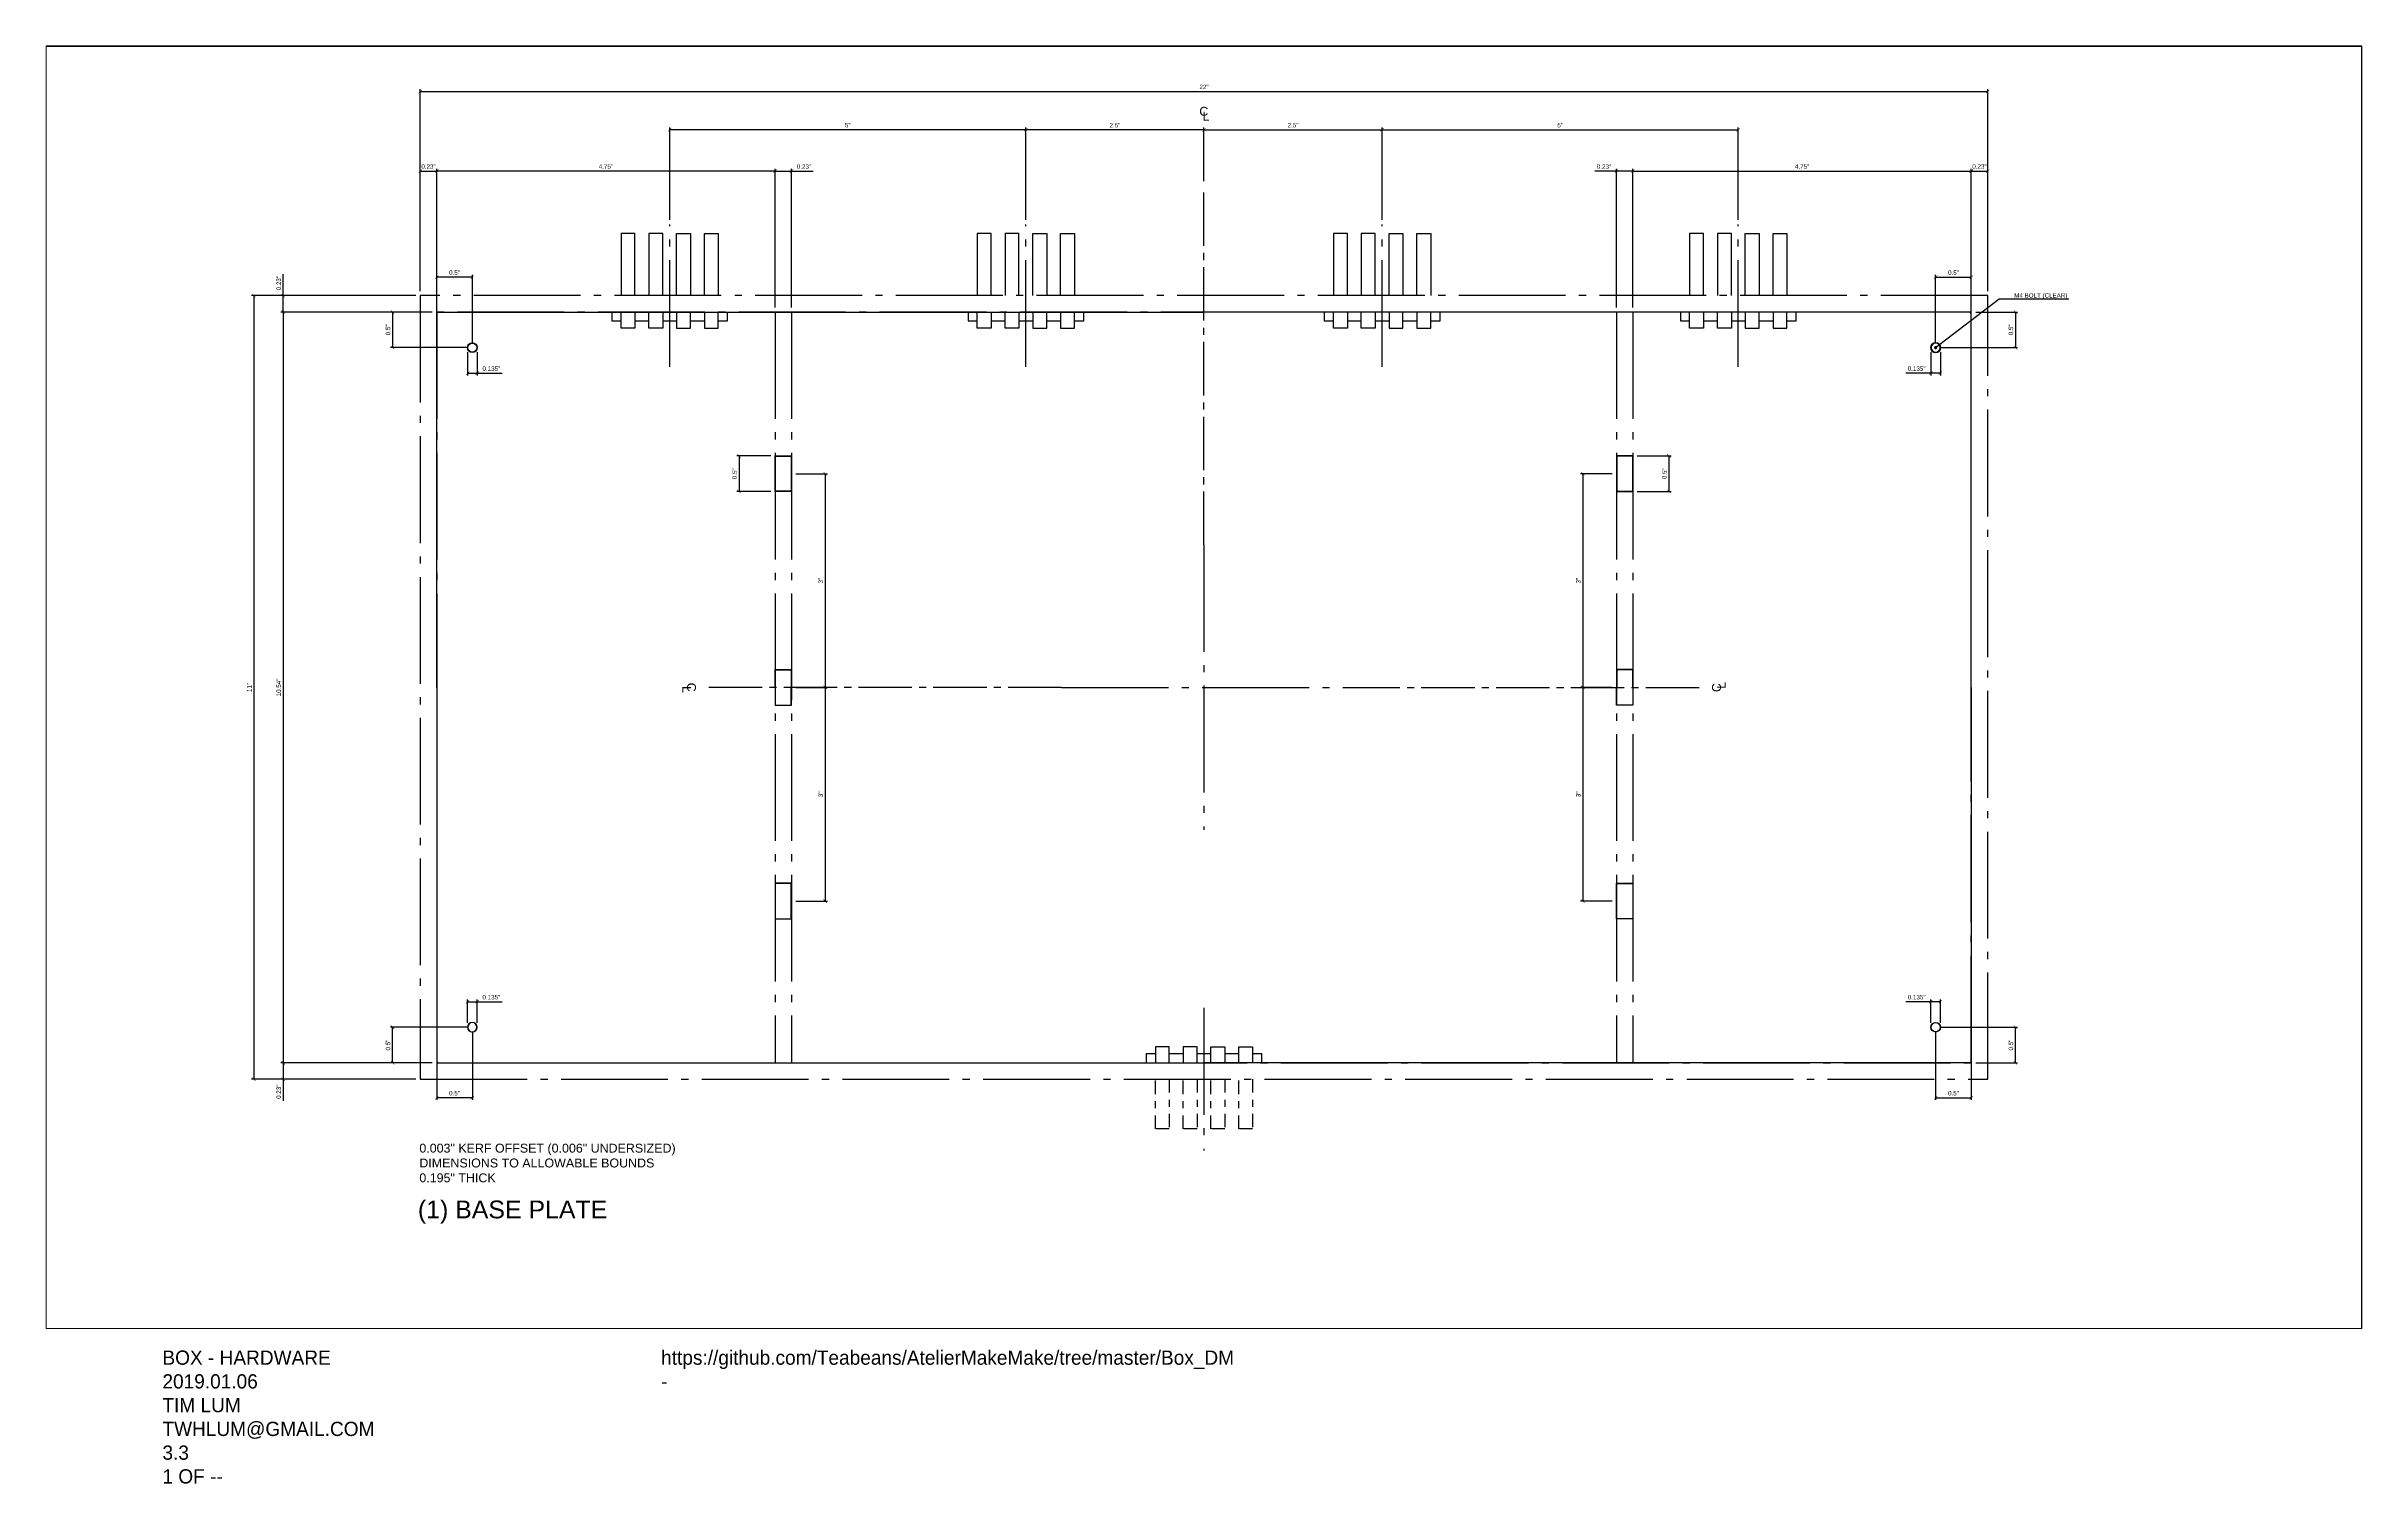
# Paper-space layout 'FloorPlate' of a CAD drawing. Header units: inches. Extents: x 0.8 to 33.2, y 1.1 to 21.2.
# The model-space entities are those that its viewports show. They can reach past a viewport. Long polylines and large blocks are cut down to what shows.
import ezdxf

# ---------------------------------------------------------------- set-up
doc = ezdxf.new("R2010")
doc.units = ezdxf.units.IN
doc.header["$MEASUREMENT"] = 0
doc.linetypes.add('ACAD_ISO04W100', pattern=[30, 24, -3, 0, -3])
doc.layers.get('Defpoints').update_dxf_attribs({"color": 30})
doc.layers.add('ANNO', color=6, linetype='Continuous', lineweight=0)
doc.layers.add('CUT', color=1, linetype='Continuous')
doc.styles.get("Standard").update_dxf_attribs({"font": 'arial.ttf'})
doc.dimstyles.get("Standard").update_dxf_attribs({"dimtxt": 0.0625, "dimasz": 0.046875, "dimexe": 0.03125, "dimexo": 0.0625, "dimgap": 0.03125, "dimtad": 1, "dimdec": 4, "dimdsep": 46, "dimtxsty": 'Standard', "dimblk": 'ARCHTICK', "dimcen": 0.09, "dimadec": 0, "dimazin": 0, "dimtfac": 1, "dimtdec": 4, "dimtofl": 0, "dimtmove": 0, "dimatfit": 3, "dimldrblk": 'DOT', "dimfxl": 1, "dimtolj": 1, "dimtzin": 0, "dimarcsym": 0})

# ---------------------------------------------------------------- blocks, each defined once
blk = doc.blocks.new('CL')
at = {"layer": 'ANNO', "char_height": 0.125, "attachment_point": 5, "rotation": 90}
for s, insert in [('C', (0.152, -0.003)), ('L', (0.219, 0.029))]:
    blk.add_mtext_dynamic_manual_height_columns(s, width=0.125, gutter_width=1, heights=[0], dxfattribs=dict(at, insert=insert))
blk = doc.blocks.new('_ArchTick')
at = {"color": 0, "linetype": 'ByBlock', "const_width": 0.15}
blk.add_lwpolyline([(-0.5, -0.5), (0.5, 0.5)], dxfattribs=at)
blk = doc.blocks.new('*D1029')
at = {"layer": 'ANNO', "color": 0, "lineweight": -2, "transparency": 16777216}
for p, q in [((1, 65.562), (1, 68.398)), ((1, 68.367), (23, 68.367)), ((23, 65.562), (23, 68.398))]:
    blk.add_line(p, q, dxfattribs=at)
at = {"layer": 'Defpoints', "color": 0, "transparency": 16777216}
for p in [(23, 68.367), (1, 65.5), (23, 65.5)]:
    blk.add_point(p, dxfattribs=at)
at = {"layer": 'ANNO', "color": 0, "lineweight": -2, "transparency": 16777216, "xscale": 0.046875, "yscale": 0.046875, "zscale": 0.046875, "rotation": 180}
blk.add_blockref('_ArchTick', (1, 68.367), dxfattribs=at)
at = {"layer": 'ANNO', "color": 0, "lineweight": -2, "transparency": 16777216, "xscale": 0.046875, "yscale": 0.046875, "zscale": 0.046875}
blk.add_blockref('_ArchTick', (23, 68.367), dxfattribs=at)
at = {"layer": 'ANNO', "color": 0, "transparency": 16777216, "insert": (12, 68.43), "char_height": 0.0625, "attachment_point": 5}
blk.add_mtext('\\A1;22"', dxfattribs=at)
blk = doc.blocks.new('_Dot')
at = {"color": 0, "linetype": 'ByBlock', "lineweight": -2}
blk.add_line((-0.5, 0), (-1, 0), dxfattribs=at)
at = {"color": 0, "linetype": 'ByBlock', "const_width": 0.5}
blk.add_lwpolyline([(-0.25, 0, 1), (0.25, 0, 1)], format="xyb", close=True, dxfattribs=at)
blk = doc.blocks.new('*D1030')
at = {"layer": 'ANNO', "color": 0, "lineweight": -2, "transparency": 16777216}
for p, q in [((1, 65.562), (1, 67.28)), ((1.23, 65.333), (1.23, 67.28)), ((1, 67.249), (1.23, 67.249))]:
    blk.add_line(p, q, dxfattribs=at)
at = {"layer": 'Defpoints', "color": 0, "transparency": 16777216}
for p in [(1.23, 67.249), (1, 65.5), (1.23, 65.27)]:
    blk.add_point(p, dxfattribs=at)
at = {"layer": 'ANNO', "color": 0, "lineweight": -2, "transparency": 16777216, "xscale": 0.046875, "yscale": 0.046875, "zscale": 0.046875, "rotation": 180}
blk.add_blockref('_ArchTick', (1, 67.249), dxfattribs=at)
at = {"layer": 'ANNO', "color": 0, "lineweight": -2, "transparency": 16777216, "xscale": 0.046875, "yscale": 0.046875, "zscale": 0.046875}
blk.add_blockref('_ArchTick', (1.23, 67.249), dxfattribs=at)
at = {"layer": 'ANNO', "color": 0, "transparency": 16777216, "insert": (1.115, 67.312), "char_height": 0.0625, "attachment_point": 5}
blk.add_mtext('\\A1;0.23"', dxfattribs=at)
blk = doc.blocks.new('*D1023')
at = {"layer": 'ANNO', "color": 0, "lineweight": -2, "transparency": 16777216}
for p, q in [((22.77, 65.332), (22.77, 67.28)), ((23, 65.562), (23, 67.28)), ((22.77, 67.249), (23, 67.249))]:
    blk.add_line(p, q, dxfattribs=at)
at = {"layer": 'Defpoints', "color": 0, "transparency": 16777216}
for p in [(23, 67.249), (23, 65.5), (22.77, 65.27)]:
    blk.add_point(p, dxfattribs=at)
at = {"layer": 'ANNO', "color": 0, "lineweight": -2, "transparency": 16777216, "xscale": 0.046875, "yscale": 0.046875, "zscale": 0.046875, "rotation": 180}
blk.add_blockref('_ArchTick', (22.77, 67.249), dxfattribs=at)
at = {"layer": 'ANNO', "color": 0, "lineweight": -2, "transparency": 16777216, "xscale": 0.046875, "yscale": 0.046875, "zscale": 0.046875}
blk.add_blockref('_ArchTick', (23, 67.249), dxfattribs=at)
at = {"layer": 'ANNO', "color": 0, "transparency": 16777216, "insert": (22.885, 67.312), "char_height": 0.0625, "attachment_point": 5}
blk.add_mtext('\\A1;0.23"', dxfattribs=at)
blk = doc.blocks.new('*D1026')
at = {"layer": 'ANNO', "color": 0, "lineweight": -2, "transparency": 16777216}
for p, q in [((9.5, 66.562), (9.5, 67.86)), ((12, 67.829), (9.5, 67.829)), ((12, 67.105), (12, 67.86))]:
    blk.add_line(p, q, dxfattribs=at)
at = {"layer": 'Defpoints', "color": 0, "transparency": 16777216}
for p in [(9.5, 67.829), (12, 67.043), (9.5, 66.5)]:
    blk.add_point(p, dxfattribs=at)
at = {"layer": 'ANNO', "color": 0, "lineweight": -2, "transparency": 16777216, "xscale": 0.046875, "yscale": 0.046875, "zscale": 0.046875, "rotation": 180}
blk.add_blockref('_ArchTick', (9.5, 67.829), dxfattribs=at)
at = {"layer": 'ANNO', "color": 0, "lineweight": -2, "transparency": 16777216, "xscale": 0.046875, "yscale": 0.046875, "zscale": 0.046875}
blk.add_blockref('_ArchTick', (12, 67.829), dxfattribs=at)
at = {"layer": 'ANNO', "color": 0, "transparency": 16777216, "insert": (10.75, 67.892), "char_height": 0.0625, "attachment_point": 5}
blk.add_mtext('\\A1;2.5"', dxfattribs=at)
blk = doc.blocks.new('*D1027')
at = {"layer": 'ANNO', "color": 0, "lineweight": -2, "transparency": 16777216}
for p, q in [((4.5, 66.562), (4.5, 67.86)), ((9.5, 67.829), (4.5, 67.829)), ((9.5, 66.562), (9.5, 67.86))]:
    blk.add_line(p, q, dxfattribs=at)
at = {"layer": 'Defpoints', "color": 0, "transparency": 16777216}
for p in [(4.5, 67.829), (4.5, 66.5), (9.5, 66.5)]:
    blk.add_point(p, dxfattribs=at)
at = {"layer": 'ANNO', "color": 0, "lineweight": -2, "transparency": 16777216, "xscale": 0.046875, "yscale": 0.046875, "zscale": 0.046875, "rotation": 180}
blk.add_blockref('_ArchTick', (4.5, 67.829), dxfattribs=at)
at = {"layer": 'ANNO', "color": 0, "lineweight": -2, "transparency": 16777216, "xscale": 0.046875, "yscale": 0.046875, "zscale": 0.046875}
blk.add_blockref('_ArchTick', (9.5, 67.829), dxfattribs=at)
at = {"layer": 'ANNO', "color": 0, "transparency": 16777216, "insert": (7, 67.892), "char_height": 0.0625, "attachment_point": 5}
blk.add_mtext('\\A1;5"', dxfattribs=at)
blk = doc.blocks.new('*D1018')
at = {"layer": 'ANNO', "color": 0, "lineweight": -2, "transparency": 16777216}
for p, q in [((12, 67.105), (12, 67.86)), ((12, 67.829), (14.5, 67.829)), ((14.5, 66.562), (14.5, 67.86))]:
    blk.add_line(p, q, dxfattribs=at)
at = {"layer": 'Defpoints', "color": 0, "transparency": 16777216}
for p in [(14.5, 67.829), (12, 67.043), (14.5, 66.5)]:
    blk.add_point(p, dxfattribs=at)
at = {"layer": 'ANNO', "color": 0, "lineweight": -2, "transparency": 16777216, "xscale": 0.046875, "yscale": 0.046875, "zscale": 0.046875, "rotation": 180}
blk.add_blockref('_ArchTick', (12, 67.829), dxfattribs=at)
at = {"layer": 'ANNO', "color": 0, "lineweight": -2, "transparency": 16777216, "xscale": 0.046875, "yscale": 0.046875, "zscale": 0.046875}
blk.add_blockref('_ArchTick', (14.5, 67.829), dxfattribs=at)
at = {"layer": 'ANNO', "color": 0, "transparency": 16777216, "insert": (13.25, 67.892), "char_height": 0.0625, "attachment_point": 5}
blk.add_mtext('\\A1;2.5"', dxfattribs=at)
blk = doc.blocks.new('*D1019')
at = {"layer": 'ANNO', "color": 0, "lineweight": -2, "transparency": 16777216}
for p, q in [((14.5, 66.562), (14.5, 67.86)), ((14.5, 67.829), (19.5, 67.829)), ((19.5, 66.562), (19.5, 67.86))]:
    blk.add_line(p, q, dxfattribs=at)
at = {"layer": 'Defpoints', "color": 0, "transparency": 16777216}
for p in [(19.5, 67.829), (14.5, 66.5), (19.5, 66.5)]:
    blk.add_point(p, dxfattribs=at)
at = {"layer": 'ANNO', "color": 0, "lineweight": -2, "transparency": 16777216, "xscale": 0.046875, "yscale": 0.046875, "zscale": 0.046875, "rotation": 180}
blk.add_blockref('_ArchTick', (14.5, 67.829), dxfattribs=at)
at = {"layer": 'ANNO', "color": 0, "lineweight": -2, "transparency": 16777216, "xscale": 0.046875, "yscale": 0.046875, "zscale": 0.046875}
blk.add_blockref('_ArchTick', (19.5, 67.829), dxfattribs=at)
at = {"layer": 'ANNO', "color": 0, "transparency": 16777216, "insert": (17, 67.892), "char_height": 0.0625, "attachment_point": 5}
blk.add_mtext('\\A1;5"', dxfattribs=at)
blk = doc.blocks.new('*D1028')
at = {"layer": 'ANNO', "color": 0, "lineweight": -2, "transparency": 16777216}
for p, q in [((5.98, 65.332), (5.98, 67.28)), ((6.21, 65.332), (6.21, 67.28)), ((5.98, 67.249), (6.21, 67.249)), ((6.21, 67.249), (6.513, 67.249))]:
    blk.add_line(p, q, dxfattribs=at)
at = {"layer": 'Defpoints', "color": 0, "transparency": 16777216}
for p in [(6.21, 67.249), (5.98, 65.27), (6.21, 65.27)]:
    blk.add_point(p, dxfattribs=at)
at = {"layer": 'ANNO', "color": 0, "lineweight": -2, "transparency": 16777216, "xscale": 0.046875, "yscale": 0.046875, "zscale": 0.046875, "rotation": 180}
blk.add_blockref('_ArchTick', (5.98, 67.249), dxfattribs=at)
at = {"layer": 'ANNO', "color": 0, "lineweight": -2, "transparency": 16777216, "xscale": 0.046875, "yscale": 0.046875, "zscale": 0.046875}
blk.add_blockref('_ArchTick', (6.21, 67.249), dxfattribs=at)
at = {"layer": 'ANNO', "color": 0, "transparency": 16777216, "insert": (6.385, 67.312), "char_height": 0.0625, "attachment_point": 5}
blk.add_mtext('\\A1;0.23"', dxfattribs=at)
blk = doc.blocks.new('*D1020')
at = {"layer": 'ANNO', "color": 0, "lineweight": -2, "transparency": 16777216}
for p, q in [((1.23, 65.332), (1.23, 67.28)), ((5.98, 65.332), (5.98, 67.28)), ((5.98, 67.249), (1.23, 67.249))]:
    blk.add_line(p, q, dxfattribs=at)
at = {"layer": 'Defpoints', "color": 0, "transparency": 16777216}
for p in [(1.23, 67.249), (1.23, 65.27), (5.98, 65.27)]:
    blk.add_point(p, dxfattribs=at)
at = {"layer": 'ANNO', "color": 0, "lineweight": -2, "transparency": 16777216, "xscale": 0.046875, "yscale": 0.046875, "zscale": 0.046875, "rotation": 180}
blk.add_blockref('_ArchTick', (1.23, 67.249), dxfattribs=at)
at = {"layer": 'ANNO', "color": 0, "lineweight": -2, "transparency": 16777216, "xscale": 0.046875, "yscale": 0.046875, "zscale": 0.046875}
blk.add_blockref('_ArchTick', (5.98, 67.249), dxfattribs=at)
at = {"layer": 'ANNO', "color": 0, "transparency": 16777216, "insert": (3.605, 67.312), "char_height": 0.0625, "attachment_point": 5}
blk.add_mtext('\\A1;4.75"', dxfattribs=at)
blk = doc.blocks.new('*D1021')
at = {"layer": 'ANNO', "color": 0, "lineweight": -2, "transparency": 16777216}
for p, q in [((17.79, 65.332), (17.79, 67.28)), ((18.02, 65.332), (18.02, 67.28)), ((17.79, 67.249), (17.487, 67.249)), ((18.02, 67.249), (17.79, 67.249))]:
    blk.add_line(p, q, dxfattribs=at)
at = {"layer": 'Defpoints', "color": 0, "transparency": 16777216}
for p in [(17.79, 67.249), (17.79, 65.27), (18.02, 65.27)]:
    blk.add_point(p, dxfattribs=at)
at = {"layer": 'ANNO', "color": 0, "lineweight": -2, "transparency": 16777216, "xscale": 0.046875, "yscale": 0.046875, "zscale": 0.046875, "rotation": 180}
blk.add_blockref('_ArchTick', (17.79, 67.249), dxfattribs=at)
at = {"layer": 'ANNO', "color": 0, "lineweight": -2, "transparency": 16777216, "xscale": 0.046875, "yscale": 0.046875, "zscale": 0.046875}
blk.add_blockref('_ArchTick', (18.02, 67.249), dxfattribs=at)
at = {"layer": 'ANNO', "color": 0, "transparency": 16777216, "insert": (17.615, 67.312), "char_height": 0.0625, "attachment_point": 5}
blk.add_mtext('\\A1;0.23"', dxfattribs=at)
blk = doc.blocks.new('*D1022')
at = {"layer": 'ANNO', "color": 0, "lineweight": -2, "transparency": 16777216}
for p, q in [((18.02, 65.332), (18.02, 67.28)), ((22.77, 65.332), (22.77, 67.28)), ((18.02, 67.249), (22.77, 67.249))]:
    blk.add_line(p, q, dxfattribs=at)
at = {"layer": 'Defpoints', "color": 0, "transparency": 16777216}
for p in [(22.77, 67.249), (18.02, 65.27), (22.77, 65.27)]:
    blk.add_point(p, dxfattribs=at)
at = {"layer": 'ANNO', "color": 0, "lineweight": -2, "transparency": 16777216, "xscale": 0.046875, "yscale": 0.046875, "zscale": 0.046875, "rotation": 180}
blk.add_blockref('_ArchTick', (18.02, 67.249), dxfattribs=at)
at = {"layer": 'ANNO', "color": 0, "lineweight": -2, "transparency": 16777216, "xscale": 0.046875, "yscale": 0.046875, "zscale": 0.046875}
blk.add_blockref('_ArchTick', (22.77, 67.249), dxfattribs=at)
at = {"layer": 'ANNO', "color": 0, "transparency": 16777216, "insert": (20.395, 67.312), "char_height": 0.0625, "attachment_point": 5}
blk.add_mtext('\\A1;4.75"', dxfattribs=at)
blk = doc.blocks.new('*D1024')
at = {"layer": 'ANNO', "color": 0, "lineweight": -2, "transparency": 16777216}
for p, q in [((1.168, 65.27), (-0.957, 65.27)), ((-0.925, 65.27), (-0.925, 54.73)), ((1.168, 54.73), (-0.957, 54.73))]:
    blk.add_line(p, q, dxfattribs=at)
at = {"layer": 'Defpoints', "color": 0, "transparency": 16777216}
for p in [(1.23, 65.27), (-0.925, 54.73), (1.23, 54.73)]:
    blk.add_point(p, dxfattribs=at)
at = {"layer": 'ANNO', "color": 0, "lineweight": -2, "transparency": 16777216, "xscale": 0.046875, "yscale": 0.046875, "zscale": 0.046875}
for p, rotation in [((-0.925, 65.27), 90), ((-0.925, 54.73), 270)]:
    blk.add_blockref('_ArchTick', p, dxfattribs=dict(at, rotation=rotation))
at = {"layer": 'ANNO', "color": 0, "transparency": 16777216, "insert": (-0.988, 60), "char_height": 0.0625, "attachment_point": 5, "rotation": 90}
blk.add_mtext('\\A1;10.54"', dxfattribs=at)
blk = doc.blocks.new('*D1016')
at = {"layer": 'ANNO', "color": 0, "lineweight": -2, "transparency": 16777216}
for p, q in [((-0.925, 65.5), (-0.925, 65.803)), ((0.937, 65.5), (-0.957, 65.5)), ((-0.925, 65.27), (-0.925, 65.5)), ((1.168, 65.27), (-0.957, 65.27))]:
    blk.add_line(p, q, dxfattribs=at)
at = {"layer": 'Defpoints', "color": 0, "transparency": 16777216}
for p in [(-0.925, 65.5), (1, 65.5), (1.23, 65.27)]:
    blk.add_point(p, dxfattribs=at)
at = {"layer": 'ANNO', "color": 0, "lineweight": -2, "transparency": 16777216, "xscale": 0.046875, "yscale": 0.046875, "zscale": 0.046875}
for p, rotation in [((-0.925, 65.5), 90), ((-0.925, 65.27), 270)]:
    blk.add_blockref('_ArchTick', p, dxfattribs=dict(at, rotation=rotation))
at = {"layer": 'ANNO', "color": 0, "transparency": 16777216, "insert": (-0.988, 65.675), "char_height": 0.0625, "attachment_point": 5, "rotation": 90}
blk.add_mtext('\\A1;0.23"', dxfattribs=at)
blk = doc.blocks.new('*D1025')
at = {"layer": 'ANNO', "color": 0, "lineweight": -2, "transparency": 16777216}
for p, q in [((0.937, 65.5), (-1.369, 65.5)), ((-1.338, 65.5), (-1.338, 54.5)), ((0.937, 54.5), (-1.369, 54.5))]:
    blk.add_line(p, q, dxfattribs=at)
at = {"layer": 'Defpoints', "color": 0, "transparency": 16777216}
for p in [(1, 65.5), (-1.338, 54.5), (1, 54.5)]:
    blk.add_point(p, dxfattribs=at)
at = {"layer": 'ANNO', "color": 0, "lineweight": -2, "transparency": 16777216, "xscale": 0.046875, "yscale": 0.046875, "zscale": 0.046875}
for p, rotation in [((-1.338, 65.5), 90), ((-1.338, 54.5), 270)]:
    blk.add_blockref('_ArchTick', p, dxfattribs=dict(at, rotation=rotation))
at = {"layer": 'ANNO', "color": 0, "transparency": 16777216, "insert": (-1.401, 60), "char_height": 0.0625, "attachment_point": 5, "rotation": 90}
blk.add_mtext('\\A1;11"', dxfattribs=at)
blk = doc.blocks.new('*D1017')
at = {"layer": 'ANNO', "color": 0, "lineweight": -2, "transparency": 16777216}
for p, q in [((1.168, 54.73), (-0.957, 54.73)), ((-0.925, 54.73), (-0.925, 54.5)), ((0.937, 54.5), (-0.957, 54.5)), ((-0.925, 54.5), (-0.925, 54.197))]:
    blk.add_line(p, q, dxfattribs=at)
at = {"layer": 'Defpoints', "color": 0, "transparency": 16777216}
for p in [(1.23, 54.73), (-0.925, 54.5), (1, 54.5)]:
    blk.add_point(p, dxfattribs=at)
at = {"layer": 'ANNO', "color": 0, "lineweight": -2, "transparency": 16777216, "xscale": 0.046875, "yscale": 0.046875, "zscale": 0.046875}
for p, rotation in [((-0.925, 54.73), 90), ((-0.925, 54.5), 270)]:
    blk.add_blockref('_ArchTick', p, dxfattribs=dict(at, rotation=rotation))
at = {"layer": 'ANNO', "color": 0, "transparency": 16777216, "insert": (-0.988, 54.325), "char_height": 0.0625, "attachment_point": 5, "rotation": 90}
blk.add_mtext('\\A1;0.23"', dxfattribs=at)
blk = doc.blocks.new('Hinge_Plan')
at = {"layer": 'Defpoints', "linetype": 'ACAD_ISO04W100', "ltscale": 0.0625}
blk.add_line((0, -1), (0, 1), dxfattribs=at)
at = {"layer": 'Defpoints'}
for p, q in [((-0.812, -0.23), (-0.812, -0.355)), ((0.813, -0.355), (0.813, -0.23)), ((-0.812, -0.355), (-0.683, -0.355)), ((-0.488, -0.355), (-0.293, -0.355)), ((-0.098, -0.355), (0.097, -0.355)), ((0.292, -0.355), (0.487, -0.355)), ((0.682, -0.355), (0.813, -0.355))]:
    blk.add_line(p, q, dxfattribs=at)
for points in [[(-0.488, 0), (-0.488, 0.873), (-0.683, 0.873), (-0.683, 0)], [(-0.098, 0), (-0.098, 0.873), (-0.293, 0.873), (-0.293, 0)], [(0.097, 0), (0.097, 0.873), (0.292, 0.873), (0.292, 0)], [(0.487, 0), (0.487, 0.873), (0.682, 0.873), (0.682, 0)], [(-0.488, -0.23), (-0.488, -0.455), (-0.683, -0.455), (-0.683, -0.23)], [(-0.098, -0.23), (-0.098, -0.455), (-0.293, -0.455), (-0.293, -0.23)], [(0.097, -0.23), (0.097, -0.455), (0.292, -0.455), (0.292, -0.23)], [(0.487, -0.23), (0.487, -0.455), (0.682, -0.455), (0.682, -0.23)]]:
    blk.add_lwpolyline(points, dxfattribs=at)
blk = doc.blocks.new('Clasp_Plan')
at = {"layer": 'Defpoints', "linetype": 'ACAD_ISO04W100', "ltscale": 0.0625}
blk.add_line((0, 1), (0, -1), dxfattribs=at)
at = {"layer": 'Defpoints'}
for p, q in [((-0.683, 0.355), (-0.813, 0.355)), ((-0.813, 0.355), (-0.813, 0.23)), ((-0.293, 0.355), (-0.488, 0.355)), ((0.097, 0.355), (-0.098, 0.355)), ((0.487, 0.355), (0.292, 0.355)), ((0.812, 0.355), (0.682, 0.355)), ((0.812, 0.23), (0.812, 0.355))]:
    blk.add_line(p, q, dxfattribs=at)
for points in [[(-0.488, 0.23), (-0.488, 0.455), (-0.683, 0.455), (-0.683, 0.23)], [(-0.098, 0.23), (-0.098, 0.455), (-0.293, 0.455), (-0.293, 0.23)], [(0.097, 0.23), (0.097, 0.455), (0.292, 0.455), (0.292, 0.23)], [(0.487, 0.23), (0.487, 0.455), (0.682, 0.455), (0.682, 0.23)]]:
    blk.add_lwpolyline(points, dxfattribs=at)
at = {"layer": 'Defpoints', "linetype": 'ACAD_ISO04W100', "ltscale": 0.007812}
for points in [[(-0.488, 0), (-0.488, -0.695), (-0.683, -0.695), (-0.683, 0)], [(-0.098, 0), (-0.098, -0.695), (-0.293, -0.695), (-0.293, 0)], [(0.292, 0), (0.292, -0.695), (0.097, -0.695), (0.097, 0)], [(0.682, 0), (0.682, -0.695), (0.487, -0.695), (0.487, 0)]]:
    blk.add_lwpolyline(points, dxfattribs=at)
blk = doc.blocks.new('BoxOutline')
at = {"layer": 'Defpoints', "linetype": 'ACAD_ISO04W100', "ltscale": 0.0625}
for p, q in [((-17.02, -0.23), (-17.02, -10.77)), ((-16.79, -0.23), (-16.79, -10.77)), ((-5.21, -0.23), (-5.21, -10.77)), ((-4.98, -0.23), (-4.98, -10.77)), ((-11, -3.5), (-11, -7.5)), ((-13, -5.5), (-9, -5.5))]:
    blk.add_line(p, q, dxfattribs=at)
for points in [[(-22, -11), (0, -11), (0, 0), (-22, 0)], [(-21.77, -10.77), (-0.23, -10.77), (-0.23, -0.23), (-21.77, -0.23)]]:
    blk.add_lwpolyline(points, close=True, dxfattribs=at)
for name, p in [('Hinge_Plan', (-18.5, 0)), ('Hinge_Plan', (-13.5, 0)), ('Hinge_Plan', (-8.5, 0)), ('Hinge_Plan', (-3.5, 0)), ('Clasp_Plan', (-11, -11))]:
    blk.add_blockref(name, p)
blk = doc.blocks.new('*D1037')
at = {"layer": 'ANNO', "color": 0, "lineweight": -2, "transparency": 16777216}
for p, q in [((22.27, 64.832), (22.27, 65.791)), ((22.27, 65.76), (22.77, 65.76)), ((22.77, 64.832), (22.77, 65.791))]:
    blk.add_line(p, q, dxfattribs=at)
at = {"layer": 'Defpoints', "color": 0, "transparency": 16777216}
for p in [(22.77, 65.76), (22.27, 64.77), (22.77, 64.77)]:
    blk.add_point(p, dxfattribs=at)
at = {"layer": 'ANNO', "color": 0, "lineweight": -2, "transparency": 16777216, "xscale": 0.046875, "yscale": 0.046875, "zscale": 0.046875, "rotation": 180}
blk.add_blockref('_ArchTick', (22.27, 65.76), dxfattribs=at)
at = {"layer": 'ANNO', "color": 0, "lineweight": -2, "transparency": 16777216, "xscale": 0.046875, "yscale": 0.046875, "zscale": 0.046875}
blk.add_blockref('_ArchTick', (22.77, 65.76), dxfattribs=at)
at = {"layer": 'ANNO', "color": 0, "transparency": 16777216, "insert": (22.52, 65.823), "char_height": 0.0625, "attachment_point": 5}
blk.add_mtext('\\A1;0.5"', dxfattribs=at)
blk = doc.blocks.new('*D1038')
at = {"layer": 'ANNO', "color": 0, "lineweight": -2, "transparency": 16777216}
for p, q in [((22.832, 65.27), (23.421, 65.27)), ((23.39, 65.27), (23.39, 64.77)), ((22.332, 64.77), (23.421, 64.77))]:
    blk.add_line(p, q, dxfattribs=at)
at = {"layer": 'Defpoints', "color": 0, "transparency": 16777216}
for p in [(22.77, 65.27), (22.27, 64.77), (23.39, 64.77)]:
    blk.add_point(p, dxfattribs=at)
at = {"layer": 'ANNO', "color": 0, "lineweight": -2, "transparency": 16777216, "xscale": 0.046875, "yscale": 0.046875, "zscale": 0.046875}
for p, rotation in [((23.39, 65.27), 90), ((23.39, 64.77), 270)]:
    blk.add_blockref('_ArchTick', p, dxfattribs=dict(at, rotation=rotation))
at = {"layer": 'ANNO', "color": 0, "transparency": 16777216, "insert": (23.327, 65.02), "char_height": 0.0625, "attachment_point": 5, "rotation": 90}
blk.add_mtext('\\A1;0.5"', dxfattribs=at)
blk = doc.blocks.new('*D1042')
at = {"layer": 'ANNO', "color": 0, "lineweight": -2, "transparency": 16777216}
for p, q in [((22.202, 64.707), (22.202, 64.381)), ((22.337, 64.707), (22.337, 64.381)), ((22.202, 64.412), (21.851, 64.412)), ((22.337, 64.412), (22.202, 64.412))]:
    blk.add_line(p, q, dxfattribs=at)
at = {"layer": 'Defpoints', "color": 0, "transparency": 16777216}
for p in [(22.202, 64.77), (22.337, 64.77), (22.202, 64.412)]:
    blk.add_point(p, dxfattribs=at)
at = {"layer": 'ANNO', "color": 0, "lineweight": -2, "transparency": 16777216, "xscale": 0.046875, "yscale": 0.046875, "zscale": 0.046875, "rotation": 180}
blk.add_blockref('_ArchTick', (22.202, 64.412), dxfattribs=at)
at = {"layer": 'ANNO', "color": 0, "lineweight": -2, "transparency": 16777216, "xscale": 0.046875, "yscale": 0.046875, "zscale": 0.046875}
blk.add_blockref('_ArchTick', (22.337, 64.412), dxfattribs=at)
at = {"layer": 'ANNO', "color": 0, "transparency": 16777216, "insert": (22.003, 64.475), "char_height": 0.0625, "attachment_point": 5}
blk.add_mtext('\\A1;0.135"', dxfattribs=at)
blk = doc.blocks.new('*D1039')
at = {"layer": 'ANNO', "color": 0, "lineweight": -2, "transparency": 16777216}
for p, q in [((1.23, 64.832), (1.23, 65.791)), ((1.73, 65.76), (1.23, 65.76)), ((1.73, 64.832), (1.73, 65.791))]:
    blk.add_line(p, q, dxfattribs=at)
at = {"layer": 'Defpoints', "color": 0, "transparency": 16777216}
for p in [(1.23, 65.76), (1.23, 64.77), (1.73, 64.77)]:
    blk.add_point(p, dxfattribs=at)
at = {"layer": 'ANNO', "color": 0, "lineweight": -2, "transparency": 16777216, "xscale": 0.046875, "yscale": 0.046875, "zscale": 0.046875, "rotation": 180}
blk.add_blockref('_ArchTick', (1.23, 65.76), dxfattribs=at)
at = {"layer": 'ANNO', "color": 0, "lineweight": -2, "transparency": 16777216, "xscale": 0.046875, "yscale": 0.046875, "zscale": 0.046875}
blk.add_blockref('_ArchTick', (1.73, 65.76), dxfattribs=at)
at = {"layer": 'ANNO', "color": 0, "transparency": 16777216, "insert": (1.48, 65.823), "char_height": 0.0625, "attachment_point": 5}
blk.add_mtext('\\A1;0.5"', dxfattribs=at)
blk = doc.blocks.new('*D1040')
at = {"layer": 'ANNO', "color": 0, "lineweight": -2, "transparency": 16777216}
for p, q in [((1.168, 65.27), (0.579, 65.27)), ((0.61, 65.27), (0.61, 64.77)), ((1.668, 64.77), (0.579, 64.77))]:
    blk.add_line(p, q, dxfattribs=at)
at = {"layer": 'Defpoints', "color": 0, "transparency": 16777216}
for p in [(1.23, 65.27), (0.61, 64.77), (1.73, 64.77)]:
    blk.add_point(p, dxfattribs=at)
at = {"layer": 'ANNO', "color": 0, "lineweight": -2, "transparency": 16777216, "xscale": 0.046875, "yscale": 0.046875, "zscale": 0.046875}
for p, rotation in [((0.61, 65.27), 90), ((0.61, 64.77), 270)]:
    blk.add_blockref('_ArchTick', p, dxfattribs=dict(at, rotation=rotation))
at = {"layer": 'ANNO', "color": 0, "transparency": 16777216, "insert": (0.547, 65.02), "char_height": 0.0625, "attachment_point": 5, "rotation": 90}
blk.add_mtext('\\A1;0.5"', dxfattribs=at)
blk = doc.blocks.new('*D1041')
at = {"layer": 'ANNO', "color": 0, "lineweight": -2, "transparency": 16777216}
for p, q in [((1.663, 64.707), (1.663, 64.381)), ((1.798, 64.707), (1.798, 64.381)), ((1.663, 64.412), (1.798, 64.412)), ((1.798, 64.412), (2.149, 64.412))]:
    blk.add_line(p, q, dxfattribs=at)
at = {"layer": 'Defpoints', "color": 0, "transparency": 16777216}
for p in [(1.663, 64.77), (1.798, 64.77), (1.798, 64.412)]:
    blk.add_point(p, dxfattribs=at)
at = {"layer": 'ANNO', "color": 0, "lineweight": -2, "transparency": 16777216, "xscale": 0.046875, "yscale": 0.046875, "zscale": 0.046875, "rotation": 180}
blk.add_blockref('_ArchTick', (1.663, 64.412), dxfattribs=at)
at = {"layer": 'ANNO', "color": 0, "lineweight": -2, "transparency": 16777216, "xscale": 0.046875, "yscale": 0.046875, "zscale": 0.046875}
blk.add_blockref('_ArchTick', (1.798, 64.412), dxfattribs=at)
at = {"layer": 'ANNO', "color": 0, "transparency": 16777216, "insert": (1.997, 64.475), "char_height": 0.0625, "attachment_point": 5}
blk.add_mtext('\\A1;0.135"', dxfattribs=at)
blk = doc.blocks.new('*D1031')
at = {"layer": 'ANNO', "color": 0, "lineweight": -2, "transparency": 16777216}
for p, q in [((22.27, 55.167), (22.27, 54.209)), ((22.77, 55.167), (22.77, 54.209)), ((22.27, 54.24), (22.77, 54.24))]:
    blk.add_line(p, q, dxfattribs=at)
at = {"layer": 'Defpoints', "color": 0, "transparency": 16777216}
for p in [(22.27, 55.23), (22.77, 55.23), (22.77, 54.24)]:
    blk.add_point(p, dxfattribs=at)
at = {"layer": 'ANNO', "color": 0, "lineweight": -2, "transparency": 16777216, "xscale": 0.046875, "yscale": 0.046875, "zscale": 0.046875, "rotation": 180}
blk.add_blockref('_ArchTick', (22.27, 54.24), dxfattribs=at)
at = {"layer": 'ANNO', "color": 0, "lineweight": -2, "transparency": 16777216, "xscale": 0.046875, "yscale": 0.046875, "zscale": 0.046875}
blk.add_blockref('_ArchTick', (22.77, 54.24), dxfattribs=at)
at = {"layer": 'ANNO', "color": 0, "transparency": 16777216, "insert": (22.52, 54.303), "char_height": 0.0625, "attachment_point": 5}
blk.add_mtext('\\A1;0.5"', dxfattribs=at)
blk = doc.blocks.new('*D1032')
at = {"layer": 'ANNO', "color": 0, "lineweight": -2, "transparency": 16777216}
for p, q in [((22.332, 55.23), (23.421, 55.23)), ((23.39, 54.73), (23.39, 55.23)), ((22.832, 54.73), (23.421, 54.73))]:
    blk.add_line(p, q, dxfattribs=at)
at = {"layer": 'Defpoints', "color": 0, "transparency": 16777216}
for p in [(22.27, 55.23), (23.39, 55.23), (22.77, 54.73)]:
    blk.add_point(p, dxfattribs=at)
at = {"layer": 'ANNO', "color": 0, "lineweight": -2, "transparency": 16777216, "xscale": 0.046875, "yscale": 0.046875, "zscale": 0.046875}
for p, rotation in [((23.39, 55.23), 90), ((23.39, 54.73), 270)]:
    blk.add_blockref('_ArchTick', p, dxfattribs=dict(at, rotation=rotation))
at = {"layer": 'ANNO', "color": 0, "transparency": 16777216, "insert": (23.327, 54.98), "char_height": 0.0625, "attachment_point": 5, "rotation": 90}
blk.add_mtext('\\A1;0.5"', dxfattribs=at)
blk = doc.blocks.new('*D1033')
at = {"layer": 'ANNO', "color": 0, "lineweight": -2, "transparency": 16777216}
for p, q in [((22.202, 55.588), (21.851, 55.588)), ((22.202, 55.292), (22.202, 55.619)), ((22.337, 55.588), (22.202, 55.588)), ((22.337, 55.292), (22.337, 55.619))]:
    blk.add_line(p, q, dxfattribs=at)
at = {"layer": 'Defpoints', "color": 0, "transparency": 16777216}
for p in [(22.202, 55.588), (22.202, 55.23), (22.337, 55.23)]:
    blk.add_point(p, dxfattribs=at)
at = {"layer": 'ANNO', "color": 0, "lineweight": -2, "transparency": 16777216, "xscale": 0.046875, "yscale": 0.046875, "zscale": 0.046875, "rotation": 180}
blk.add_blockref('_ArchTick', (22.202, 55.588), dxfattribs=at)
at = {"layer": 'ANNO', "color": 0, "lineweight": -2, "transparency": 16777216, "xscale": 0.046875, "yscale": 0.046875, "zscale": 0.046875}
blk.add_blockref('_ArchTick', (22.337, 55.588), dxfattribs=at)
at = {"layer": 'ANNO', "color": 0, "transparency": 16777216, "insert": (22.003, 55.651), "char_height": 0.0625, "attachment_point": 5}
blk.add_mtext('\\A1;0.135"', dxfattribs=at)
blk = doc.blocks.new('*D1034')
at = {"layer": 'ANNO', "color": 0, "lineweight": -2, "transparency": 16777216}
for p, q in [((1.23, 55.167), (1.23, 54.209)), ((1.73, 55.167), (1.73, 54.209)), ((1.73, 54.24), (1.23, 54.24))]:
    blk.add_line(p, q, dxfattribs=at)
at = {"layer": 'Defpoints', "color": 0, "transparency": 16777216}
for p in [(1.23, 55.23), (1.73, 55.23), (1.23, 54.24)]:
    blk.add_point(p, dxfattribs=at)
at = {"layer": 'ANNO', "color": 0, "lineweight": -2, "transparency": 16777216, "xscale": 0.046875, "yscale": 0.046875, "zscale": 0.046875, "rotation": 180}
blk.add_blockref('_ArchTick', (1.23, 54.24), dxfattribs=at)
at = {"layer": 'ANNO', "color": 0, "lineweight": -2, "transparency": 16777216, "xscale": 0.046875, "yscale": 0.046875, "zscale": 0.046875}
blk.add_blockref('_ArchTick', (1.73, 54.24), dxfattribs=at)
at = {"layer": 'ANNO', "color": 0, "transparency": 16777216, "insert": (1.48, 54.303), "char_height": 0.0625, "attachment_point": 5}
blk.add_mtext('\\A1;0.5"', dxfattribs=at)
blk = doc.blocks.new('*D1035')
at = {"layer": 'ANNO', "color": 0, "lineweight": -2, "transparency": 16777216}
for p, q in [((1.668, 55.23), (0.579, 55.23)), ((0.61, 54.73), (0.61, 55.23)), ((1.168, 54.73), (0.579, 54.73))]:
    blk.add_line(p, q, dxfattribs=at)
at = {"layer": 'Defpoints', "color": 0, "transparency": 16777216}
for p in [(0.61, 55.23), (1.73, 55.23), (1.23, 54.73)]:
    blk.add_point(p, dxfattribs=at)
at = {"layer": 'ANNO', "color": 0, "lineweight": -2, "transparency": 16777216, "xscale": 0.046875, "yscale": 0.046875, "zscale": 0.046875}
for p, rotation in [((0.61, 55.23), 90), ((0.61, 54.73), 270)]:
    blk.add_blockref('_ArchTick', p, dxfattribs=dict(at, rotation=rotation))
at = {"layer": 'ANNO', "color": 0, "transparency": 16777216, "insert": (0.547, 54.98), "char_height": 0.0625, "attachment_point": 5, "rotation": 90}
blk.add_mtext('\\A1;0.5"', dxfattribs=at)
blk = doc.blocks.new('*D1036')
at = {"layer": 'ANNO', "color": 0, "lineweight": -2, "transparency": 16777216}
for p, q in [((1.663, 55.292), (1.663, 55.619)), ((1.663, 55.588), (1.798, 55.588)), ((1.798, 55.292), (1.798, 55.619)), ((1.798, 55.588), (2.149, 55.588))]:
    blk.add_line(p, q, dxfattribs=at)
at = {"layer": 'Defpoints', "color": 0, "transparency": 16777216}
for p in [(1.798, 55.588), (1.663, 55.23), (1.798, 55.23)]:
    blk.add_point(p, dxfattribs=at)
at = {"layer": 'ANNO', "color": 0, "lineweight": -2, "transparency": 16777216, "xscale": 0.046875, "yscale": 0.046875, "zscale": 0.046875, "rotation": 180}
blk.add_blockref('_ArchTick', (1.663, 55.588), dxfattribs=at)
at = {"layer": 'ANNO', "color": 0, "lineweight": -2, "transparency": 16777216, "xscale": 0.046875, "yscale": 0.046875, "zscale": 0.046875}
blk.add_blockref('_ArchTick', (1.798, 55.588), dxfattribs=at)
at = {"layer": 'ANNO', "color": 0, "transparency": 16777216, "insert": (1.997, 55.651), "char_height": 0.0625, "attachment_point": 5}
blk.add_mtext('\\A1;0.135"', dxfattribs=at)
blk = doc.blocks.new('BottomPlate_V2_Quarter')
at = {"layer": 'CUT'}
blk.add_lwpolyline([(-0.966, -1.279), (-0.966, 3.96, -0.414214), (-0.934, 3.991), (9.804, 3.991)], format="xyb", dxfattribs=at)
blk.add_lwpolyline([(4.011, 1.474), (3.787, 1.474), (3.787, 1.968), (4.011, 1.968)], close=True, dxfattribs=at)
blk.add_lwpolyline([(3.787, -1.279), (3.787, -1.032), (4.011, -1.032), (4.011, -1.279)], dxfattribs=at)
blk.add_circle((-0.466, 3.491), 0.0645, dxfattribs=at)
at = {"layer": 'Defpoints'}
blk.add_lwpolyline([(4.014, 1.471), (3.784, 1.471), (3.784, 1.971), (4.014, 1.971)], close=True, dxfattribs=at)
blk.add_lwpolyline([(3.784, -1.279), (3.784, -1.029), (4.014, -1.029), (4.014, -1.279)], dxfattribs=at)
blk.add_circle((-0.466, 3.491), 0.0675, dxfattribs=at)
blk = doc.blocks.new('BottomPlate_V2')
blk.add_blockref('BottomPlate_V2_Quarter', (-9.804, 1.279))
at = {"xscale": -1}
blk.add_blockref('BottomPlate_V2_Quarter', (9.804, 1.279), dxfattribs=at)
at = {"xscale": -1, "rotation": 180}
blk.add_blockref('BottomPlate_V2_Quarter', (-9.804, -1.279), dxfattribs=at)
at = {"rotation": 180}
blk.add_blockref('BottomPlate_V2_Quarter', (9.804, -1.279), dxfattribs=at)
blk = doc.blocks.new('*D1043')
at = {"layer": 'ANNO', "color": 0, "lineweight": -2, "transparency": 16777216}
for p, q in [((18.082, 63.25), (18.557, 63.25)), ((18.526, 63.25), (18.526, 62.75)), ((18.082, 62.75), (18.557, 62.75))]:
    blk.add_line(p, q, dxfattribs=at)
at = {"layer": 'Defpoints', "color": 0, "transparency": 16777216}
for p in [(18.02, 63.25), (18.02, 62.75), (18.526, 62.75)]:
    blk.add_point(p, dxfattribs=at)
at = {"layer": 'ANNO', "color": 0, "lineweight": -2, "transparency": 16777216, "xscale": 0.046875, "yscale": 0.046875, "zscale": 0.046875}
for p, rotation in [((18.526, 63.25), 90), ((18.526, 62.75), 270)]:
    blk.add_blockref('_ArchTick', p, dxfattribs=dict(at, rotation=rotation))
at = {"layer": 'ANNO', "color": 0, "transparency": 16777216, "insert": (18.463, 63), "char_height": 0.0625, "attachment_point": 5, "rotation": 90}
blk.add_mtext('\\A1;0.5"', dxfattribs=at)
blk = doc.blocks.new('*D1044')
at = {"layer": 'ANNO', "color": 0, "lineweight": -2, "transparency": 16777216}
for p, q in [((17.727, 63), (17.287, 63)), ((17.318, 63), (17.318, 60)), ((17.73, 60), (17.287, 60))]:
    blk.add_line(p, q, dxfattribs=at)
at = {"layer": 'Defpoints', "color": 0, "transparency": 16777216}
for p in [(17.79, 63), (17.318, 60), (17.793, 60)]:
    blk.add_point(p, dxfattribs=at)
at = {"layer": 'ANNO', "color": 0, "lineweight": -2, "transparency": 16777216, "xscale": 0.046875, "yscale": 0.046875, "zscale": 0.046875}
for p, rotation in [((17.318, 63), 90), ((17.318, 60), 270)]:
    blk.add_blockref('_ArchTick', p, dxfattribs=dict(at, rotation=rotation))
at = {"layer": 'ANNO', "color": 0, "transparency": 16777216, "insert": (17.255, 61.5), "char_height": 0.0625, "attachment_point": 5, "rotation": 90}
blk.add_mtext('\\A1;3"', dxfattribs=at)
blk = doc.blocks.new('*D1045')
at = {"layer": 'ANNO', "color": 0, "lineweight": -2, "transparency": 16777216}
for p, q in [((17.73, 60), (17.287, 60)), ((17.318, 60), (17.318, 57)), ((17.727, 57), (17.287, 57))]:
    blk.add_line(p, q, dxfattribs=at)
at = {"layer": 'Defpoints', "color": 0, "transparency": 16777216}
for p in [(17.793, 60), (17.318, 57), (17.79, 57)]:
    blk.add_point(p, dxfattribs=at)
at = {"layer": 'ANNO', "color": 0, "lineweight": -2, "transparency": 16777216, "xscale": 0.046875, "yscale": 0.046875, "zscale": 0.046875}
for p, rotation in [((17.318, 60), 90), ((17.318, 57), 270)]:
    blk.add_blockref('_ArchTick', p, dxfattribs=dict(at, rotation=rotation))
at = {"layer": 'ANNO', "color": 0, "transparency": 16777216, "insert": (17.255, 58.5), "char_height": 0.0625, "attachment_point": 5, "rotation": 90}
blk.add_mtext('\\A1;3"', dxfattribs=at)
blk = doc.blocks.new('*D1046')
at = {"layer": 'ANNO', "color": 0, "lineweight": -2, "transparency": 16777216}
for p, q in [((5.918, 63.25), (5.443, 63.25)), ((5.474, 63.25), (5.474, 62.75)), ((5.918, 62.75), (5.443, 62.75))]:
    blk.add_line(p, q, dxfattribs=at)
at = {"layer": 'Defpoints', "color": 0, "transparency": 16777216}
for p in [(5.98, 63.25), (5.474, 62.75), (5.98, 62.75)]:
    blk.add_point(p, dxfattribs=at)
at = {"layer": 'ANNO', "color": 0, "lineweight": -2, "transparency": 16777216, "xscale": 0.046875, "yscale": 0.046875, "zscale": 0.046875}
for p, rotation in [((5.474, 63.25), 90), ((5.474, 62.75), 270)]:
    blk.add_blockref('_ArchTick', p, dxfattribs=dict(at, rotation=rotation))
at = {"layer": 'ANNO', "color": 0, "transparency": 16777216, "insert": (5.411, 63), "char_height": 0.0625, "attachment_point": 5, "rotation": 90}
blk.add_mtext('\\A1;0.5"', dxfattribs=at)
blk = doc.blocks.new('*D1047')
at = {"layer": 'ANNO', "color": 0, "lineweight": -2, "transparency": 16777216}
for p, q in [((6.273, 63), (6.713, 63)), ((6.682, 63), (6.682, 60)), ((6.27, 60), (6.713, 60))]:
    blk.add_line(p, q, dxfattribs=at)
at = {"layer": 'Defpoints', "color": 0, "transparency": 16777216}
for p in [(6.21, 63), (6.207, 60), (6.682, 60)]:
    blk.add_point(p, dxfattribs=at)
at = {"layer": 'ANNO', "color": 0, "lineweight": -2, "transparency": 16777216, "xscale": 0.046875, "yscale": 0.046875, "zscale": 0.046875}
for p, rotation in [((6.682, 63), 90), ((6.682, 60), 270)]:
    blk.add_blockref('_ArchTick', p, dxfattribs=dict(at, rotation=rotation))
at = {"layer": 'ANNO', "color": 0, "transparency": 16777216, "insert": (6.619, 61.5), "char_height": 0.0625, "attachment_point": 5, "rotation": 90}
blk.add_mtext('\\A1;3"', dxfattribs=at)
blk = doc.blocks.new('*D1048')
at = {"layer": 'ANNO', "color": 0, "lineweight": -2, "transparency": 16777216}
for p, q in [((6.27, 60), (6.713, 60)), ((6.682, 60), (6.682, 57)), ((6.273, 57), (6.713, 57))]:
    blk.add_line(p, q, dxfattribs=at)
at = {"layer": 'Defpoints', "color": 0, "transparency": 16777216}
for p in [(6.207, 60), (6.21, 57), (6.682, 57)]:
    blk.add_point(p, dxfattribs=at)
at = {"layer": 'ANNO', "color": 0, "lineweight": -2, "transparency": 16777216, "xscale": 0.046875, "yscale": 0.046875, "zscale": 0.046875}
for p, rotation in [((6.682, 60), 90), ((6.682, 57), 270)]:
    blk.add_blockref('_ArchTick', p, dxfattribs=dict(at, rotation=rotation))
at = {"layer": 'ANNO', "color": 0, "transparency": 16777216, "insert": (6.619, 58.5), "char_height": 0.0625, "attachment_point": 5, "rotation": 90}
blk.add_mtext('\\A1;3"', dxfattribs=at)

msp = doc.modelspace()

# ---------------------------------------------------------------- linework, layer by layer
msp.add_circle((22.27, 64.77), 0.0675)
at = {"layer": 'Defpoints', "linetype": 'ACAD_ISO04W100', "ltscale": 0.03125}
for p, q in [((12, 62), (12, 67.04279)), ((10, 60), (4.95721, 60)), ((14, 60), (19.04279, 60))]:
    msp.add_line(p, q, dxfattribs=at)
at = {"layer": 'Defpoints'}
for points in [[(-4.25, 69), (28.25, 69), (28.25, 87), (-4.25, 87)], [(-4.25, 51), (28.25, 51), (28.25, 69), (-4.25, 69)], [(-4.25, 33), (28.25, 33), (28.25, 51), (-4.25, 51)]]:
    msp.add_lwpolyline(points, close=True, dxfattribs=at)

# ---------------------------------------------------------------- block references
for p, rotation in [((12, 68.23859), 270), ((4.95721, 60), 180)]:
    msp.add_blockref('CL', p, dxfattribs=dict(rotation=rotation))
for name, p in [('BottomPlate_V2', (12, 60)), ('CL', (19.04279, 60))]:
    msp.add_blockref(name, p)
at = {"layer": 'ANNO'}
msp.add_blockref('BoxOutline', (23, 65.5), dxfattribs=at)

# ---------------------------------------------------------------- texts
at = {"layer": 'ANNO', "insert": (23.37233, 65.45275), "char_height": 0.0625, "attachment_point": 7}
msp.add_mtext('\\A1;M4 BOLT (CLEAR)', dxfattribs=at)
at = {"layer": 'ANNO', "attachment_point": 1}
for s, insert, char_height in [('0.003" KERF OFFSET (0.006" UNDERSIZED)^JDIMENSIONS TO ALLOWABLE BOUNDS\\P0.195" THICK', (0.98614, 53.59513), 0.125), ('(1) BASE PLATE', (0.96567, 52.79688), 0.25)]:
    msp.add_mtext_dynamic_manual_height_columns(s, width=6.5687803, gutter_width=1, heights=[0], dxfattribs=dict(at, insert=insert, char_height=char_height))

# ---------------------------------------------------------------- dimensions: what is measured, and where the dimension line sits
at = {"layer": 'ANNO'}
for base, p1, p2, picture, middle in [((23, 68.36723), (1, 65.5), (23, 65.5), '*D1029', (12, 68.42986)), ((4.5, 67.82853), (9.5, 66.5), (4.5, 66.5), '*D1027', (7, 67.89156)), ((9.5, 67.82853), (12, 67.04279), (9.5, 66.5), '*D1026', (10.75, 67.89169)), ((1.23, 67.24879), (5.98, 65.27), (1.23, 65.27), '*D1020', (3.605, 67.31182)), ((6.21, 67.24879), (5.98, 65.27), (6.21, 65.27), '*D1028', (6.38473, 67.31197)), ((22.77, 65.76007), (22.27, 64.77), (22.77, 64.77), '*D1037', (22.52, 65.82323)), ((22.2025, 64.41218), (22.3375, 64.77), (22.2025, 64.77), '*D1042', (22.00349, 64.47537)), ((22.2025, 55.58782), (22.3375, 55.23), (22.2025, 55.23), '*D1033', (22.00349, 55.651)), ((22.77, 54.23993), (22.27, 55.23), (22.77, 55.23), '*D1031', (22.52, 54.30309))]:
    dim = msp.add_linear_dim(base=base, p1=p1, p2=p2, dimstyle='Standard', override={"dimpost": '"'}, dxfattribs=at)
    dim.commit()
    dim.dimension.update_dxf_attribs({"geometry": picture, "text_midpoint": middle})
for base, p1, p2, angle, picture, middle in [((14.5, 67.82853), (12, 67.04279), (14.5, 66.5), 180, '*D1018', (13.25, 67.89169)), ((19.5, 67.82853), (14.5, 66.5), (19.5, 66.5), 180, '*D1019', (17, 67.89156)), ((17.79, 67.24879), (18.02, 65.27), (17.79, 65.27), 180, '*D1021', (17.61527, 67.31197)), ((22.77, 67.24879), (18.02, 65.27), (22.77, 65.27), 180, '*D1022', (20.395, 67.31182)), ((-0.92525, 65.5), (1.23, 65.27), (1, 65.5), 90, '*D1016', (-0.98843, 65.67473)), ((1.23, 65.76007), (1.73, 64.77), (1.23, 64.77), 180, '*D1039', (1.48, 65.82323)), ((-1.33816, 54.5), (1, 65.5), (1, 54.5), 90, '*D1025', (-1.40078, 60)), ((-0.92525, 54.73), (1.23, 65.27), (1.23, 54.73), 90, '*D1024', (-0.98841, 60)), ((0.61003, 64.77), (1.23, 65.27), (1.73, 64.77), 90, '*D1040', (0.54687, 65.02)), ((23.38997, 64.77), (22.77, 65.27), (22.27, 64.77), 90, '*D1038', (23.32681, 65.02)), ((1.7975, 64.41218), (1.6625, 64.77), (1.7975, 64.77), 180, '*D1041', (1.99651, 64.47537)), ((5.47382, 62.75), (5.98, 63.25), (5.98, 62.75), 90, '*D1046', (5.41066, 63)), ((18.52618, 62.75), (18.02, 63.25), (18.02, 62.75), 90, '*D1043', (18.46302, 63)), ((6.68175, 60), (6.21, 63), (6.207, 60), 90, '*D1047', (6.61857, 61.5)), ((17.31825, 60), (17.79, 63), (17.793, 60), 90, '*D1044', (17.25507, 61.5)), ((6.68175, 57), (6.207, 60), (6.21, 57), 90, '*D1048', (6.61857, 58.5)), ((17.31825, 57), (17.793, 60), (17.79, 57), 90, '*D1045', (17.25507, 58.5)), ((1.7975, 55.58782), (1.6625, 55.23), (1.7975, 55.23), 180, '*D1036', (1.99651, 55.651)), ((0.61003, 55.23), (1.23, 54.73), (1.73, 55.23), 270, '*D1035', (0.54687, 54.98)), ((23.38997, 55.23), (22.77, 54.73), (22.27, 55.23), 270, '*D1032', (23.32681, 54.98)), ((1.23, 54.23993), (1.73, 55.23), (1.23, 55.23), 180, '*D1034', (1.48, 54.30309)), ((-0.92525, 54.5), (1.23, 54.73), (1, 54.5), 90, '*D1017', (-0.98843, 54.32527))]:
    dim = msp.add_linear_dim(base=base, p1=p1, p2=p2, angle=angle, dimstyle='Standard', override={"dimpost": '"'}, dxfattribs=at)
    dim.commit()
    dim.dimension.update_dxf_attribs({"geometry": picture, "text_midpoint": middle})
for base, p1, p2, picture, middle in [((1.23, 67.24879), (1, 65.5), (1.23, 65.27), '*D1030', (1.115, 67.24879)), ((23, 67.24879), (22.77, 65.27), (23, 65.5), '*D1023', (22.885, 67.24879))]:
    dim = msp.add_linear_dim(base=base, p1=p1, p2=p2, dimstyle='Standard', override={"dimpost": '"'}, dxfattribs=at)
    dim.commit()
    dim.dimension.update_dxf_attribs({"geometry": picture, "text_midpoint": middle, "dimtype": 160})

# ---------------------------------------------------------------- leaders
at = {"layer": 'ANNO', "annotation_type": 0, "has_hookline": 1, "hookline_direction": 0, "text_width": 0.73751}
msp.add_leader([(22.27, 64.77), (23.16363, 65.45275), (23.37233, 65.45275)], dimstyle='Standard', dxfattribs=at)

psp = doc.layouts.new('FloorPlate')

# ---------------------------------------------------------------- texts
at = {"layer": 'ANNO', "char_height": 0.2, "attachment_point": 1}
for s, insert in [('{\\fUbuntu|b0|i0|c0|p34;BOX - HARDWARE\\P2019.01.06\\PTIM LUM\\PTWHLUM@GMAIL.COM\\P3.3\\P1 OF --}', (2.38, 2.942)), ('{\\fUbuntu|b0|i0|c0|p34;https://github.com/Teabeans/AtelierMakeMake/tree/master/Box_DM\\P-}', (9.38, 2.942))]:
    psp.add_mtext_dynamic_manual_height_columns(s, width=3.50241, gutter_width=1, heights=[0], dxfattribs=dict(at, insert=insert))

# ---------------------------------------------------------------- viewports
at = {"layer": '0', "view_target_point": (-117.40834, 108.36181)}
psp.add_viewport(center=(17, 12.25), size=(32.5, 18), view_center_point=(129.40834, -48.36181), view_height=18, dxfattribs=at)

doc.saveas('drawing.dxf')
